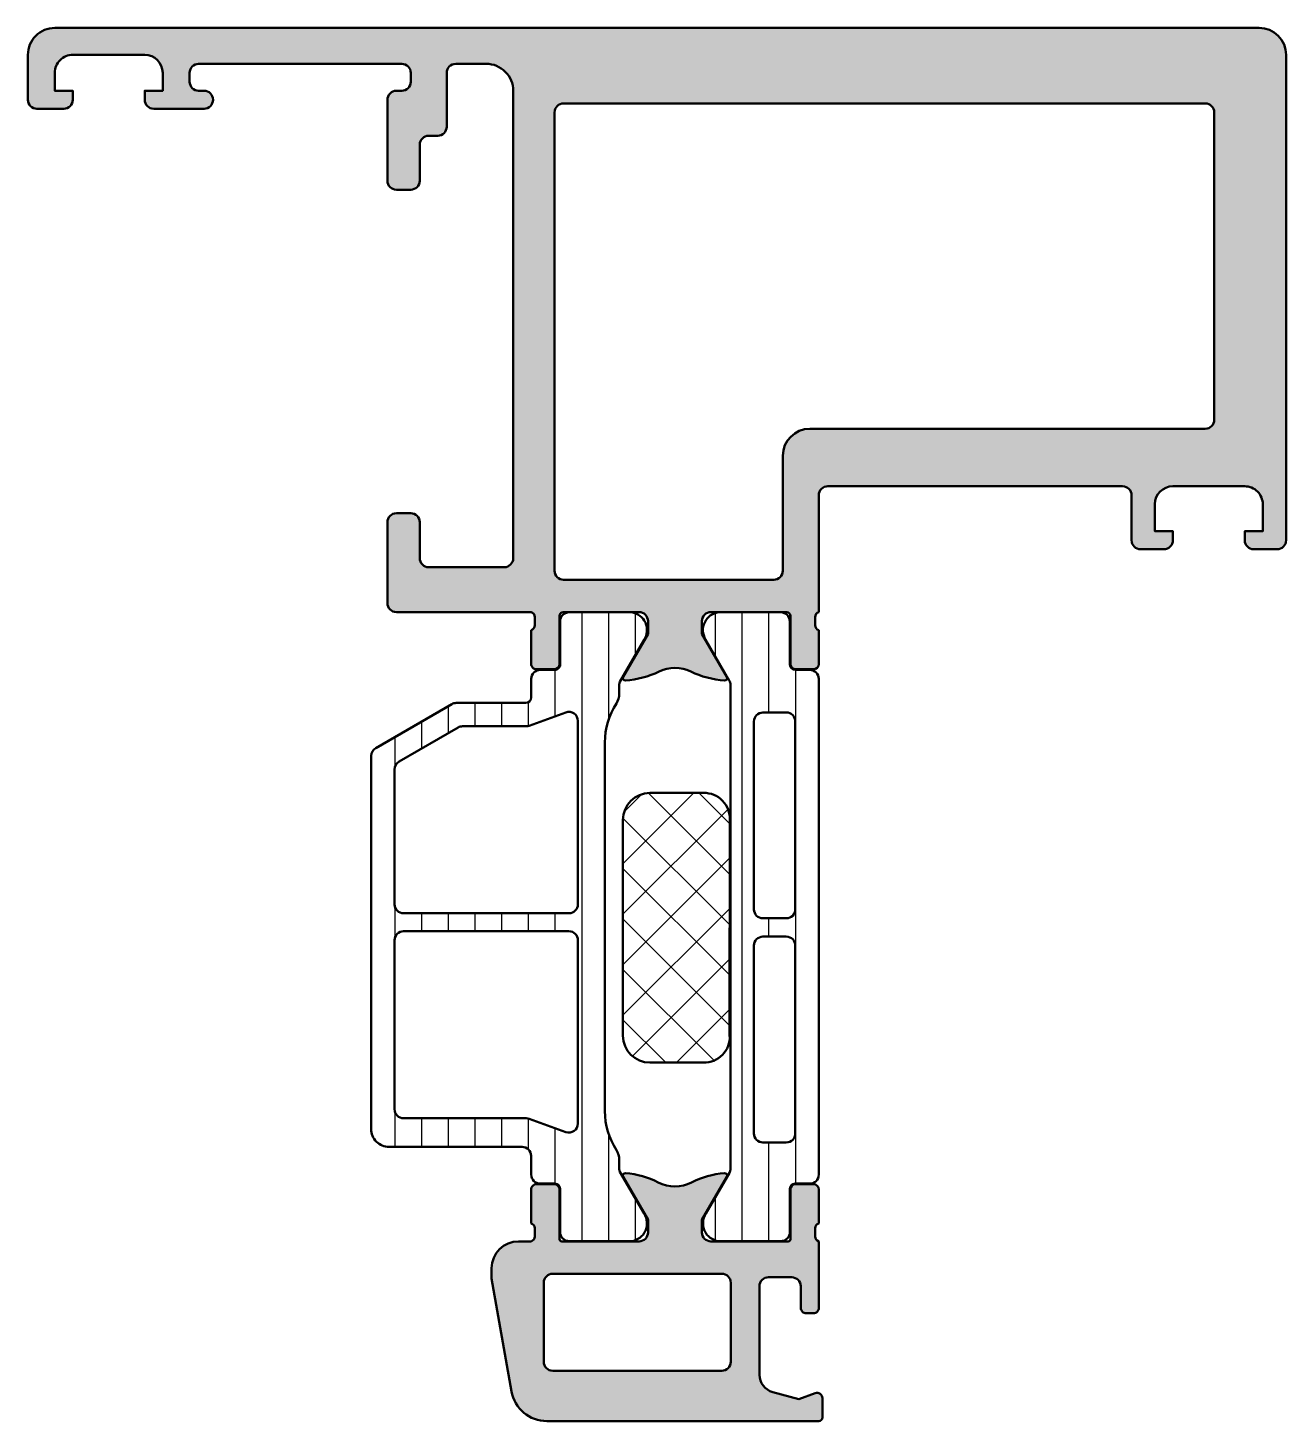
# Model space of a CAD drawing. Extents: x -44.2 to 25.8, y 0 to 77.5.
import ezdxf

# ---------------------------------------------------------------- set-up
doc = ezdxf.new("R2010")
doc.units = 0
for name, color, linetype, lineweight in [('0S-Alu contour', 7, 'Continuous', 50), ('0S-Alu hatch', 252, 'Continuous', 25), ('0S-Plastic contour', 254, 'Continuous', 50), ('0S-Plastic hatch', 253, 'Continuous', 25), ('0S-PT contour', 91, 'Continuous', 50), ('0S-PT hatch', 103, 'Continuous', 25)]:
    doc.layers.add(name, color=color, linetype=linetype, lineweight=lineweight)
pattern_1 = [(90, (0, 0), (-1.4859, 0), [])]

# ---------------------------------------------------------------- blocks, each defined once
blk = doc.blocks.new('182580__02D1C818_DFBD_4E4F_ABF0_FB8EA91AD673_')
at = {"layer": '0S-Alu hatch'}
h = blk.add_hatch(color=256, dxfattribs=at)
edge = h.paths.add_edge_path()
edge.add_line((-44.19974392011147, 76.00024807988854), (-44.19974392011147, 73.50025607988853))
edge.add_arc((-43.69999973796078, 73.50000026203922), 0.4997442476269603, 179.9706704303198, 270.0293295696732)
edge.add_line((-43.69974392011147, 73.00025607988853), (-42.19974392011147, 73.00025607988853))
edge.add_arc((-42.19972786357431, 73.50024002335137), 0.4999839437206577, 269.9981599972864, 360.0018400026433)
edge.add_line((-41.69974392011147, 73.50025607988792), (-41.69974392011147, 74.00024807988854))
edge.add_line((-41.69974392011147, 74.00024807988854), (-42.69974392011147, 74.00024807988854))
edge.add_line((-42.69974392011147, 74.00024807988854), (-42.69974392011147, 75.00024807988852))
edge.add_ellipse((-41.69975971198338, 75.00026387176044), major_axis=(-0.9999842082527838, 0), ratio=1, start_angle=-90.00090482189933, end_angle=0.0009048220438216958, ccw=False)
edge.add_line((-41.69974392011147, 76.00024807988852), (-37.69974392011148, 76.00024807988854))
edge.add_ellipse((-37.69977835904475, 75.00021364095525), major_axis=(-1.000034439526283, 0), ratio=1, start_angle=180.0019731375792, end_angle=269.99802686242623, ccw=False)
edge.add_line((-36.69974392011147, 75.00024807988862), (-36.69974392011147, 74.00024807988854))
edge.add_line((-36.69974392011147, 74.00024807988854), (-37.69974392011147, 74.00024807988854))
edge.add_line((-37.69974392011147, 74.00024807988854), (-37.69974392011147, 73.50025607988853))
edge.add_arc((-37.19976797525229, 73.50023202474772), 0.4999759454378651, 179.9972433513099, 270.0027566487093)
edge.add_line((-37.19974392011148, 73.00025607988853), (-34.39975592011148, 73.00025607988853))
edge.add_arc((-34.39975592011147, 73.50025207988853), 0.4999959999999959, 269.9999999999992, 449.9999999999992)
edge.add_line((-34.39975592011146, 74.00024807988852), (-34.69974392011148, 74.00024807988854))
edge.add_ellipse((-34.69974125054613, 74.50025074945385), major_axis=(-0.5000026695724598, 0), ratio=1, start_angle=0.0003059072284941067, end_angle=89.99969409197911, ccw=False)
edge.add_line((-35.19974392011147, 74.50024807989544), (-35.19974392011147, 75.00024807988854))
edge.add_ellipse((-34.69973092491896, 75.00023508469602), major_axis=(-0.5000129953613838, 0), ratio=1, start_angle=270.0014891006673, end_angle=359.9985108995605, ccw=False)
edge.add_line((-34.69974392011148, 75.50024807988854), (-23.39975592011147, 75.50024807988854))
edge.add_ellipse((-23.39978315040221, 75.0002208495978), major_axis=(-0.500027231032189, 0), ratio=1, start_angle=180.0031201918046, end_angle=269.9968798084615, ccw=False)
edge.add_line((-22.89975592011147, 75.00024807988882), (-22.89975592011147, 74.50024807988854))
edge.add_ellipse((-23.39976880710634, 74.5002609668834), major_axis=(-0.5000128871609372, 0), ratio=1, start_angle=90.0014767027721, end_angle=179.9985232970983, ccw=False)
edge.add_line((-23.39975592011148, 74.00024807988854), (-23.69974392011148, 74.00024807988854))
edge.add_arc((-23.6997802687879, 73.50028442856497), 0.4999636526448909, 89.99583444568258, 180.0041655541838)
edge.add_line((-24.19974392011147, 73.50024807988893), (-24.19974392011147, 69.00025607988853))
edge.add_arc((-23.69979460995553, 69.00020539004447), 0.4999493127256653, 179.9941907828811, 270.0058092171742)
edge.add_line((-23.69974392011147, 68.50025607988853), (-22.89975592011147, 68.50025607988853))
edge.add_arc((-22.89976759210681, 69.00026775188385), 0.5000116721315706, 270.0013374809212, 359.9986625192329)
edge.add_line((-22.39975592011147, 69.00025607988987), (-22.39975592011148, 71.00024807988854))
edge.add_ellipse((-21.89971032854496, 71.00021048898748), major_axis=(-0.500045592979462, 0), ratio=1, start_angle=270.00522393234337, end_angle=359.99569279284714, ccw=False)
edge.add_line((-21.89975592011148, 71.50025607988853), (-21.39975592011148, 71.50024807988854))
edge.add_arc((-21.39977143754687, 72.00026359732392), 0.5000155176761698, 270.0017781119298, 359.9982218887301)
edge.add_line((-20.89975592011148, 72.00024807989071), (-20.89975592011147, 75.00024807988854))
edge.add_ellipse((-20.39971821017572, 75.00021036995278), major_axis=(-0.5000377113576856, 0), ratio=1, start_angle=270.00432091443776, end_angle=359.9956790855678, ccw=False)
edge.add_line((-20.39975592011147, 75.50024807988854), (-18.69974392011148, 75.50024807988854))
edge.add_ellipse((-18.69974282165176, 74.00024917834824), major_axis=(-1.499998901540696, 0), ratio=1, start_angle=179.9999580433011, end_angle=270.0000419581013, ccw=False)
edge.add_line((-17.19974392011146, 74.00024807992521), (-17.19974392011147, 48.00025607988853))
edge.add_ellipse((-17.69977783403138, 48.00028999380844), major_axis=(-0.5000339150699901, 0), ratio=1, start_angle=90.00388598537211, end_angle=179.9961140146634, ccw=False)
edge.add_line((-17.69974392011147, 47.50025607988852), (-21.89975592011147, 47.50025607988853))
edge.add_ellipse((-21.8998163177247, 48.00019568227532), major_axis=(-0.4999396060350941, 0), ratio=1, start_angle=-0.006921892690513687, end_angle=90.00692189275878, ccw=False)
edge.add_line((-22.39975592011148, 48.00025607988841), (-22.39975592011147, 50.00025607988852))
edge.add_arc((-22.8998060443941, 50.00020595560591), 0.500050126794815, 0.0057432438125327, 89.99425675607993)
edge.add_line((-22.89975592011147, 50.50025607988853), (-23.69974392011146, 50.50025607988853))
edge.add_arc((-23.69978843270792, 50.00030059248498), 0.4999554893850945, 89.9948987780515, 180.0051012219481)
edge.add_line((-24.19974392011147, 50.00025607988852), (-24.19974392011147, 45.50025207988853))
edge.add_arc((-23.69978793219458, 45.50020806780543), 0.4999559898541254, 179.9949561428064, 270.0050438571869)
edge.add_line((-23.69974392011148, 45.00025207988854), (-16.19974392011147, 45.00025607988852))
edge.add_ellipse((-16.27861094242883, 44.73271283447674), major_axis=(-0.27892542977412, 0), ratio=1, start_angle=178.8375208357167, end_angle=253.5754143680447, ccw=False)
edge.add_line((-15.99974292011148, 44.72705407988852), (-15.99974292011147, 44.27346007988854))
edge.add_ellipse((-16.27861101575465, 44.26779942041147), major_axis=(-0.2789255417371613, 0), ratio=1, start_angle=106.42459455535479, end_angle=181.1628700728881, ccw=False)
edge.add_line((-16.19974392011148, 44.00025607988851), (-16.19974392011148, 42.12024507988003))
edge.add_arc((-15.89974392011147, 42.12024507988002), 0.3000000000000043, 180, 270.0000000000007)
edge.add_line((-15.89974392011147, 41.82024507988002), (-14.91976960106869, 41.82024507988002))
edge.add_arc((-14.91976960106869, 42.12024507988003), 0.3000000000000043, 270.0000000000007, 360)
edge.add_line((-14.61976960106868, 42.12024507988002), (-14.61976960106869, 44.80024807988852))
edge.add_ellipse((-14.41976960106868, 44.80024807988852), major_axis=(-0.2000000000000099, 0), ratio=1, start_angle=270.00000000000205, end_angle=360, ccw=False)
edge.add_line((-14.41976960106869, 45.00024807988853), (-10.19980492011147, 45.00024807988853))
edge.add_ellipse((-10.19974401920795, 44.50030898170247), major_axis=(-0.4999391018954333, 0), ratio=1, start_angle=179.9939371601842, end_angle=270.00697957958323, ccw=False)
edge.add_line((-9.699804920111465, 44.50025607988819), (-9.699804920111475, 43.80025107988852))
edge.add_line((-9.699804920111475, 43.80025107988852), (-11.08804992011148, 41.39573307988853))
edge.add_arc((-10.96413749699682, 41.33786542924981), 0.1367587422894476, 154.9672169559898, 273.5929098255714)
edge.add_arc((-11.2689023163917, 46.19154794210117), 5.000000000000175, 273.5929098255677, 296.0048254924256)
edge.add_ellipse((-8.199774420111453, 39.9002480798886), major_axis=(-1.999999999999929, 0), ratio=1, start_angle=243.99517450757378, end_angle=296.0048254924253, ccw=False)
edge.add_arc((-5.130646523831217, 46.19154794210094), 4.99999999999996, 243.9951745075738, 266.4070901744318)
edge.add_arc((-5.435411343226121, 41.33786542924979), 0.1367587422894448, 266.4070901744262, 385.0327830440135)
edge.add_line((-5.311498920111464, 41.39573307988852), (-6.699743920111487, 43.80025107988856))
edge.add_line((-6.699743920111487, 43.80025107988856), (-6.699743920111465, 44.50025607988852))
edge.add_ellipse((-6.199804821014986, 44.50030898170248), major_axis=(-0.4999391018954226, 0), ratio=1, start_angle=-90.00697957958317, end_angle=0.0060628398159110475, ccw=False)
edge.add_line((-6.199743920111473, 45.00024807988853), (-1.979718602793688, 45.00025575272636))
edge.add_ellipse((-1.979718239154259, 44.80025575272668), major_axis=(-0.2000000000000066, 0), ratio=1, start_angle=180, end_angle=270.0001041750229, ccw=False)
edge.add_line((-1.779718239154252, 44.80025575272668), (-1.779718239154263, 42.12024507988002))
edge.add_arc((-1.479718239154259, 42.12024507988002), 0.3000000000000043, 180, 269.9999999999986)
edge.add_line((-1.479718239154266, 41.82024507988002), (-0.4997439201114702, 41.82024507988001))
edge.add_arc((-0.4997439201114702, 42.12024507988002), 0.3000000000000114, 270, 360)
edge.add_line((-0.1997439201114588, 42.12024507988002), (-0.1997439201114659, 44.00025607988853))
edge.add_ellipse((-0.1208768244683114, 44.26779942041147), major_axis=(-0.278925541737147, 0), ratio=1, start_angle=-1.1628700728853119, end_angle=73.57540544464803, ccw=False)
edge.add_line((-0.3997449201114772, 44.27346007988852), (-0.3997449201114733, 44.72705407988854))
edge.add_ellipse((-0.1208768977941332, 44.73271283447674), major_axis=(-0.2789254297741135, 0), ratio=1, start_angle=-73.57541436804797, end_angle=1.1624791642789205, ccw=False)
edge.add_line((-0.1997439201114701, 45.00025607988852), (-0.1997439201114801, 51.50025607988853))
edge.add_ellipse((0.3002088951457935, 51.50030326463125), major_axis=(-0.4999528174838838, 0), ratio=1, start_angle=-90.00540748351659, end_angle=0.005407483484475506, ccw=False)
edge.add_line((0.3002560798885198, 52.00025607988853), (16.70021907988853, 52.00025607988854))
edge.add_ellipse((16.70019005320444, 51.50022705320445), major_axis=(-0.5000290275265816, 0), ratio=1, start_angle=180.0033260199702, end_angle=269.9966739801073, ccw=False)
edge.add_line((17.20021907988852, 51.50025607988922), (17.20021907988853, 49.00025607988852))
edge.add_arc((17.70023305381886, 49.00027005381887), 0.5000139741256017, 180.0016012496853, 269.998398750289)
edge.add_line((17.70021907988853, 48.50025607988854), (19.00020707988854, 48.50025607988853))
edge.add_arc((19.00026747750175, 49.00019568227531), 0.4999396060350941, 269.9930781072428, 360.0069218926905)
edge.add_line((19.50020707988853, 49.0002560798884), (19.50020707988853, 49.50025607988853))
edge.add_line((19.50020707988853, 49.50025607988853), (18.50020707988852, 49.50025607988853))
edge.add_line((18.50020707988852, 49.50025607988853), (18.50020707988852, 51.00025607988853))
edge.add_ellipse((19.50030283544146, 51.00016032433559), major_axis=(-1.000095760137057, 0), ratio=1, start_angle=270.0054858637294, end_angle=359.99451413631346, ccw=False)
edge.add_line((19.50020707988852, 52.00025607988853), (23.50020707988853, 52.00025607988853))
edge.add_ellipse((23.50022664427481, 51.00027564427481), major_axis=(-0.9999804358051081, 0), ratio=1, start_angle=179.9988790212127, end_angle=270.0011209786936, ccw=False)
edge.add_line((24.50020707988853, 51.0002560798869), (24.50020707988853, 49.50025607988853))
edge.add_line((24.50020707988853, 49.50025607988853), (23.50020707988853, 49.50025607988853))
edge.add_line((23.50020707988853, 49.50025607988853), (23.50020707988853, 49.00025607988853))
edge.add_arc((24.00024132948824, 49.00029032948824), 0.5000342507726622, 180.0039244462326, 269.9960755538011)
edge.add_line((24.00020707988853, 48.50025607988853), (25.30025607988854, 48.50025607988854))
edge.add_arc((25.30019157289351, 49.00032058688357), 0.5000645111556467, 270.0073910035448, 359.9926089964352)
edge.add_line((25.80025607988854, 49.00025607988837), (25.80025607988853, 76.00025607988854))
edge.add_arc((24.30013191318187, 76.00013191318187), 1.500124171845353, 0.0047424261876976, 89.99525757374795)
edge.add_line((24.3002560798885, 77.50025607988852), (-42.69974392011147, 77.50025607988852))
edge.add_arc((-42.69974543803717, 76.0002575977848), 1.499998482104502, 89.99994201945066, 180.0003635572299)
edge = h.paths.add_edge_path()
edge.add_ellipse((-14.39980260183055, 72.80029076157837), major_axis=(-0.4999533183010059, 0), ratio=1, start_angle=270.00001123446634, end_angle=359.9999755367404, ccw=False)
edge.add_line((-14.39980269986062, 73.30024407987936), (21.30020056013416, 73.30025107987998))
edge.add_ellipse((21.30020065629663, 72.80020765628811), major_axis=(-0.5000434235918996, 0), ratio=1, start_angle=180, end_angle=270.00001101845044, ccw=False)
edge.add_line((21.80024407988852, 72.80020765628811), (21.80024407988852, 55.70029852379693))
edge.add_ellipse((21.30019663598013, 55.70029852379693), major_axis=(-0.5000474439083967, 0), ratio=1, start_angle=90, end_angle=180, ccw=False)
edge.add_line((21.30019663598013, 55.20025107988853), (-0.6996974385995501, 55.20025107988853))
edge.add_arc((-0.6996974354968657, 53.70015459527393), 1.500096484614601, 90.00000011850621, 180)
edge.add_line((-2.199793920111467, 53.70015459527393), (-2.199793920111484, 47.30020301925253))
edge.add_ellipse((-2.699745859491876, 47.30020301925253), major_axis=(-0.4999519393803924, 0), ratio=1, start_angle=89.99998041161939, end_angle=180, ccw=False)
edge.add_line((-2.699746030416314, 46.80025107987216), (-14.39974492011133, 46.80025507988853))
edge.add_ellipse((-14.39999777656703, 47.30000222343297), major_axis=(-0.4997472075131725, 0), ratio=1, start_angle=-0.02898987355507643, end_angle=90.0289898735495, ccw=False)
edge.add_line((-14.89974492011147, 47.30025507988872), (-14.89975592013152, 72.80029097504065))
at = {"layer": '0S-Alu contour', "color": 7}
for points in [[(24.3002560798885, 77.50025607988852), (-42.69974392011147, 77.50025607988852)], [(-44.19974392011147, 76.00024807988854), (-44.19974392011147, 73.50025607988853)], [(-41.69974392011147, 76.00024807988852), (-37.69974392011148, 76.00024807988854)], [(25.80025607988854, 49.00025607988837), (25.80025607988853, 76.00025607988854)], [(-34.69974392011148, 75.50024807988854), (-23.39975592011147, 75.50024807988854)], [(-20.39975592011147, 75.50024807988854), (-18.69974392011148, 75.50024807988854)], [(-41.69974392011147, 73.50025607988792), (-41.69974392011147, 74.00024807988854), (-42.69974392011147, 74.00024807988854), (-42.69974392011147, 75.00024807988852)], [(-36.69974392011147, 75.00024807988862), (-36.69974392011147, 74.00024807988854), (-37.69974392011147, 74.00024807988854), (-37.69974392011147, 73.50025607988853)], [(-35.19974392011147, 74.50024807989544), (-35.19974392011147, 75.00024807988854)], [(-22.89975592011147, 75.00024807988882), (-22.89975592011147, 74.50024807988854)], [(-20.89975592011148, 72.00024807989071), (-20.89975592011147, 75.00024807988854)], [(-34.39975592011146, 74.00024807988852), (-34.69974392011148, 74.00024807988854)], [(-23.39975592011148, 74.00024807988854), (-23.69974392011148, 74.00024807988854)], [(-17.19974392011146, 74.00024807992521), (-17.19974392011147, 48.00025607988853)], [(-43.69974392011147, 73.00025607988853), (-42.19974392011147, 73.00025607988853)], [(-37.19974392011148, 73.00025607988853), (-34.39975592011148, 73.00025607988853)], [(-24.19974392011147, 73.50024807988893), (-24.19974392011147, 69.00025607988853)], [(-14.39980269986062, 73.30024407987936), (21.30020056013416, 73.30025107987998)], [(-14.89974492011147, 47.30025507988872), (-14.89975592013152, 72.80029097504065)], [(21.80024407988852, 72.80020765628811), (21.80024407988852, 55.70029852379693)], [(-21.89975592011148, 71.50025607988853), (-21.39975592011148, 71.50024807988854)], [(-22.39975592011147, 69.00025607988987), (-22.39975592011148, 71.00024807988854)], [(-23.69974392011147, 68.50025607988853), (-22.89975592011147, 68.50025607988853)], [(21.30019663598013, 55.20025107988853), (-0.6996974385995501, 55.20025107988853)], [(-2.199793920111467, 53.70015459527393), (-2.199793920111484, 47.30020301925253)], [(0.3002560798885198, 52.00025607988853), (16.70021907988853, 52.00025607988854)], [(19.50020707988852, 52.00025607988853), (23.50020707988853, 52.00025607988853)], [(-0.1997439201114701, 45.00025607988852), (-0.1997439201114801, 51.50025607988853)], [(17.20021907988852, 51.50025607988922), (17.20021907988853, 49.00025607988852)], [(-22.89975592011147, 50.50025607988853), (-23.69974392011146, 50.50025607988853)], [(19.50020707988853, 49.0002560798884), (19.50020707988853, 49.50025607988853), (18.50020707988852, 49.50025607988853), (18.50020707988852, 51.00025607988853)], [(24.50020707988853, 51.0002560798869), (24.50020707988853, 49.50025607988853), (23.50020707988853, 49.50025607988853), (23.50020707988853, 49.00025607988853)], [(-24.19974392011147, 50.00025607988852), (-24.19974392011147, 45.50025207988853)], [(-22.39975592011148, 48.00025607988841), (-22.39975592011147, 50.00025607988852)], [(17.70021907988853, 48.50025607988854), (19.00020707988854, 48.50025607988853)], [(24.00020707988853, 48.50025607988853), (25.30025607988854, 48.50025607988854)], [(-17.69974392011147, 47.50025607988852), (-21.89975592011147, 47.50025607988853)], [(-2.699746030416314, 46.80025107987216), (-14.39974492011133, 46.80025507988853)], [(-23.69974392011148, 45.00025207988854), (-16.19974392011147, 45.00025607988852)], [(-14.41976960106869, 45.00024807988853), (-10.19980492011147, 45.00024807988853)], [(-6.199743920111473, 45.00024807988853), (-1.979718602793688, 45.00025575272636)], [(-15.99974292011148, 44.72705407988852), (-15.99974292011147, 44.27346007988854)], [(-14.61976960106868, 42.12024507988002), (-14.61976960106869, 44.80024807988852)], [(-9.699804920111465, 44.50025607988819), (-9.699804920111475, 43.80025107988852), (-11.08804992011148, 41.39573307988853)], [(-5.311498920111464, 41.39573307988852), (-6.699743920111487, 43.80025107988856), (-6.699743920111465, 44.50025607988852)], [(-1.779718239154252, 44.80025575272668), (-1.779718239154263, 42.12024507988002)], [(-0.3997449201114772, 44.27346007988852), (-0.3997449201114733, 44.72705407988854)], [(-16.19974392011148, 44.00025607988851), (-16.19974392011148, 42.12024507988003)], [(-0.1997439201114588, 42.12024507988002), (-0.1997439201114659, 44.00025607988853)], [(-15.89974392011147, 41.82024507988002), (-14.91976960106869, 41.82024507988002)], [(-1.479718239154266, 41.82024507988002), (-0.4997439201114702, 41.82024507988001)]]:
    blk.add_lwpolyline(points, dxfattribs=at)
for centre, radius, start, end in [((-42.69974543803717, 76.0002575977848), 1.499998482104502, 89.99994201945066, 180.0003635572299), ((24.30013191318187, 76.00013191318187), 1.500124171845353, 0.0047424261876976, 89.99525757374795), ((-34.39975592011147, 73.50025207988853), 0.4999959999999959, 269.9999999999992, 89.9999999999992), ((-23.6997802687879, 73.50028442856497), 0.4999636526448909, 89.99583444568258, 180.0041655541838), ((-43.69999973796078, 73.50000026203922), 0.4997442476269603, 179.9706704303198, 270.0293295696732), ((-42.19972786357431, 73.50024002335137), 0.4999839437206577, 269.9981599972864, 0.0018400026433401), ((-37.19976797525229, 73.50023202474772), 0.4999759454378651, 179.9972433513099, 270.0027566487093), ((-21.39977143754687, 72.00026359732392), 0.5000155176761698, 270.0017781119298, 359.9982218887301), ((-23.69979460995553, 69.00020539004447), 0.4999493127256653, 179.9941907828811, 270.0058092171742), ((-22.89976759210681, 69.00026775188385), 0.5000116721315706, 270.0013374809212, 359.9986625192329), ((-0.6996974354968657, 53.70015459527393), 1.500096484614601, 90.00000011850621, 180), ((-23.69978843270792, 50.00030059248498), 0.4999554893850945, 89.9948987780515, 180.0051012219481), ((-22.8998060443941, 50.00020595560591), 0.500050126794815, 0.0057432438125327, 89.99425675607993), ((17.70023305381886, 49.00027005381887), 0.5000139741256017, 180.0016012496853, 269.998398750289), ((19.00026747750175, 49.00019568227531), 0.4999396060350941, 269.9930781072428, 0.0069218926904815), ((24.00024132948824, 49.00029032948824), 0.5000342507726622, 180.0039244462326, 269.9960755538011), ((25.30019157289351, 49.00032058688357), 0.5000645111556467, 270.0073910035448, 359.9926089964352), ((-23.69978793219458, 45.50020806780543), 0.4999559898541254, 179.9949561428064, 270.0050438571869), ((-15.89974392011147, 42.12024507988002), 0.3000000000000043, 180, 270.0000000000007), ((-14.91976960106869, 42.12024507988003), 0.3000000000000043, 270.0000000000007, 0), ((-1.479718239154259, 42.12024507988002), 0.3000000000000043, 180, 269.9999999999986), ((-0.4997439201114702, 42.12024507988002), 0.3000000000000114, 270, 0), ((-10.96413749699682, 41.33786542924981), 0.1367587422894476, 154.9672169559898, 273.5929098255714), ((-11.2689023163917, 46.19154794210117), 5.000000000000175, 273.5929098255677, 296.0048254924256), ((-5.130646523831217, 46.19154794210094), 4.99999999999996, 243.9951745075738, 266.4070901744318), ((-5.435411343226121, 41.33786542924979), 0.1367587422894448, 266.4070901744262, 25.03278304401353)]:
    blk.add_arc(centre, radius, start, end, dxfattribs=at)
at = {"layer": '0S-Alu contour', "color": 7, "extrusion": (0, 0, -1)}
for centre, radius, start, end in [((41.69975971198338, 75.00026387176044), 0.9999842082527838, 359.9990951779562, 90.00090482189937), ((37.69977835904475, 75.00021364095525), 1.000034439526283, 90.00197313757376, 179.9980268624208), ((34.69973092491896, 75.00023508469602), 0.5000129953613838, 0.0014891004395415, 89.99851089933271), ((23.39978315040221, 75.0002208495978), 0.500027231032189, 90.00312019153856, 179.9968798081954), ((20.39971821017572, 75.00021036995278), 0.5000377113576856, 0.0043209144321985, 89.99567908556223), ((18.69974282165176, 74.00024917834824), 1.499998901540696, 89.99995804189868, 180.000041956699), ((34.69974125054613, 74.50025074945385), 0.5000026695724598, 270.000305908021, 359.9996940927715), ((23.39976880710634, 74.5002609668834), 0.5000128871609372, 180.0014767029018, 269.9985232972279), ((14.39980260183055, 72.80029076157837), 0.499953318301006, 2.44632595834e-05, 89.99998876553364), ((-21.30020065629663, 72.80020765628811), 0.5000434235918996, 89.99998898154958, 180), ((21.89971032854496, 71.00021048898748), 0.500045592979462, 0.0043072071528678, 89.99477606765664), ((-21.30019663598013, 55.70029852379693), 0.5000474439083967, 180, 270), ((-0.3002088951457935, 51.50030326463125), 0.4999528174838838, 359.9945925165155, 90.00540748351662), ((-16.70019005320444, 51.50022705320445), 0.5000290275265816, 90.00332601989274, 179.9966739800298), ((-19.50030283544146, 51.00016032433559), 1.000095760137057, 0.0054858636865462, 89.99451413627062), ((-23.50022664427481, 51.00027564427481), 0.9999804358051081, 89.9988790213064, 180.0011209787873), ((21.8998163177247, 48.00019568227532), 0.4999396060350941, 269.9930781072412, 0.0069218926904815), ((17.69977783403138, 48.00028999380844), 0.5000339150699901, 180.0038859853367, 269.9961140146279), ((14.39999777656703, 47.30000222343297), 0.4997472075131725, 269.9710101264505, 0.0289898735550888), ((2.699745859491876, 47.30020301925253), 0.4999519393803924, 180, 270.0000195883806), ((16.27861094242883, 44.73271283447674), 0.27892542977412, 106.4245856319553, 181.1624791642833), ((14.41976960106868, 44.80024807988852), 0.2000000000000099, 0, 89.99999999999797), ((10.19974401920795, 44.50030898170247), 0.4999391018954333, 89.99302042041676, 180.0060628398159), ((6.199804821014986, 44.50030898170248), 0.4999391018954227, 359.9939371601841, 90.00697957958327), ((1.979718239154259, 44.80025575272668), 0.2000000000000066, 89.99989582497707, 180), ((0.1208768977941332, 44.73271283447674), 0.2789254297741135, 358.8375208357211, 73.57541436804803), ((16.27861101575465, 44.26779942041147), 0.2789255417371613, 178.8371299271119, 253.5754054446452), ((0.1208768244683114, 44.26779942041147), 0.278925541737147, 286.4245945553521, 1.162870072885284), ((8.199774420111453, 39.9002480798886), 1.999999999999929, 63.99517450757466, 116.0048254924262)]:
    blk.add_arc(centre, radius, start, end, dxfattribs=at)
blk = doc.blocks.new('284154__D2A6BB7A_917B_4B44_8536_08DB9E871C86___0B1625C3_8112_4078_A60C_1157E547A68B_')
at = {"layer": '0S-Plastic hatch'}
h = blk.add_hatch(dxfattribs=at)
h.set_pattern_fill('ANSI31', color=256, scale=0.4680000000000001, angle=45, style=0)
h.set_pattern_definition(pattern_1)
edge = h.paths.add_edge_path()
edge.add_line((-25.09997318754042, 36.9999099351583), (-25.09997318754043, 16.24960361691895))
edge.add_arc((-24.09997318754045, 16.24960361691894), 0.9999999999999822, 180, 270.0000000000008)
edge.add_line((-24.09997318754044, 15.24960361691896), (-16.6999999871972, 15.24960361691895))
edge.add_ellipse((-16.69999998719718, 14.74960361691896), major_axis=(-0.4999999999999929, 0), ratio=1, start_angle=180, end_angle=270.00000000000244, ccw=False)
edge.add_line((-16.19999998719719, 14.74960361691896), (-16.1999999871972, 13.70999698719721))
edge.add_arc((-15.70000267890913, 13.70999430828807), 0.499997308295253, 179.999693017615, 270.0003069820259)
edge.add_line((-15.7, 13.20999699999999), (-14.88966866666667, 13.209997))
edge.add_ellipse((-14.88966866666667, 12.90999699999999), major_axis=(-0.3000000000000043, 0), ratio=1, start_angle=180, end_angle=269.99999999999864, ccw=False)
edge.add_line((-14.58966866666667, 12.90999699999999), (-14.59000061706369, 10.50999861706369))
edge.add_arc((-14.09000463962506, 10.50999597743862), 0.4999959774455939, 179.9996975182267, 270.0003024811847)
edge.add_line((-14.090002, 10.00999999999999), (-10.61346050190053, 10.01))
edge.add_arc((-10.75577115089189, 10.99981807472286), 0.9999960709244884, 278.1816080518997, 392.7270160998395)
edge.add_line((-9.91451850190052, 11.540453), (-11.25980437191546, 13.87055679695542))
edge.add_ellipse((-10.99999674191151, 14.02055678152697), major_axis=(-0.2999999999662291, 0), ratio=1, start_angle=0.001175152047494521, end_angle=29.999996601263888, ccw=False)
edge.add_line((-11.29999674181464, 14.02055062844524), (-11.30000732090329, 14.53634469890548))
edge.add_arc((-12.30000732062928, 14.53632418863674), 0.9999999999363218, 0.0011751517373934, 32.87100479188272)
edge.add_ellipse((-8.10333622233945, 17.24826085302405), major_axis=(-3.9966637649041, 0), ratio=1, start_angle=0, end_angle=32.871004793843895, ccw=False)
edge.add_line((-12.09999998724355, 17.24826085302405), (-12.09999998724354, 37.75184178569497))
edge.add_ellipse((-8.103336222737838, 37.75184178565783), major_axis=(-3.996663764505708, 0), ratio=1, start_angle=327.1289952051695, end_angle=360, ccw=False)
edge.add_arc((-12.30000732061103, 40.46377844992218), 0.9999999999180602, 327.1289952050212, 359.9988248464017)
edge.add_line((-11.3000073209033, 40.46375793962268), (-11.29999674181414, 40.97955201021895))
edge.add_ellipse((-10.9999967418267, 40.97954585711558), major_axis=(-0.3000000000505394, 0), ratio=1, start_angle=330.0000034030795, end_angle=359.9988248439206, ccw=False)
edge.add_line((-11.25980437191504, 41.12954584170959), (-9.914518501900535, 43.45964963866525))
edge.add_arc((-10.75577115089188, 44.0002845639424), 0.999996070924476, 327.2729839001598, 441.8183919481004)
edge.add_line((-10.61346050190053, 44.99010263866526), (-14.090002, 44.99010263866525))
edge.add_arc((-14.09000463962508, 44.49010666122664), 0.4999959774455691, 89.99969751881291, 180.0003024817733)
edge.add_line((-14.59000061706368, 44.49010402159645), (-14.58966866666667, 42.09010563866526))
edge.add_ellipse((-14.88966866666664, 42.09010563866524), major_axis=(-0.2999999999999687, 0), ratio=1, start_angle=89.9999999999946, end_angle=180, ccw=False)
edge.add_line((-14.88966866666667, 41.79010563866527), (-15.7, 41.79010563866525))
edge.add_arc((-15.70000267890913, 41.29010833037719), 0.4999973082952353, 89.9996930179741, 180.0003069823849)
edge.add_line((-16.19999998719719, 41.29010565146493), (-16.1999999871972, 40.2500513193326))
edge.add_ellipse((-16.49999998719715, 40.2500513193326), major_axis=(-0.2999999999999474, 0), ratio=1, start_angle=90.00000000000142, end_angle=180, ccw=False)
edge.add_line((-16.49999998719714, 39.95005131933265), (-20.36554784152778, 39.95005131933265))
edge.add_arc((-20.36554784151767, 39.45005131928153), 0.5000000000511166, 90.00000000115905, 119.9999999980723)
edge.add_line((-20.61554784152866, 39.88306402122642), (-24.85001551970006, 37.43809043589822))
edge.add_arc((-24.5999999871745, 37.00508670208532), 0.4999999999999483, 120.0020552685247, 180.5932243917178)
edge = h.paths.add_edge_path()
edge.add_line((-23.54964198949109, 36.68778184963786), (-20.26720443281416, 38.58305505314563))
edge.add_ellipse((-20.01718890028642, 38.15005131932556), major_axis=(-0.5000000000072494, 0), ratio=1, start_angle=270.00000000024795, end_angle=300.00205526833076, ccw=False)
edge.add_line((-20.01718890028858, 38.65005131933281), (-16.47430890350074, 38.65005131933592))
edge.add_arc((-16.47430890359737, 39.15005131994464), 0.500000000608722, 270.0000000110734, 289.9999999866775)
edge.add_line((-16.30329883183559, 38.68020500893991), (-14.27101005892251, 39.41989762972558))
edge.add_ellipse((-14.09999998725968, 38.95005131933263), major_axis=(-0.4999999999999981, 0), ratio=1, start_angle=180, end_angle=289.9999999999999, ccw=False)
edge.add_line((-13.59999998725968, 38.95005131933263), (-13.59999998725968, 28.75005131934699))
edge.add_ellipse((-14.09999998725967, 28.75005131934699), major_axis=(-0.4999999999999894, 0), ratio=1, start_angle=89.9999999999988, end_angle=180, ccw=False)
edge.add_line((-14.09999998725968, 28.250051319347), (-23.29999998717447, 28.25005131932904))
edge.add_ellipse((-23.29999998717449, 28.75005131932903), major_axis=(-0.4999999999999858, 0), ratio=1, start_angle=0.5932243917087021, end_angle=90.00000000000239, ccw=False)
edge.add_line((-23.79997318754044, 28.74487455240209), (-23.79962645591935, 36.25481046057932))
edge.add_ellipse((-23.29962645696552, 36.25477811582489), major_axis=(-0.5000000000000157, 0), ratio=1, start_angle=300.0020552685221, end_angle=359.9962935641612, ccw=False)
edge = h.paths.add_edge_path()
edge.add_line((-23.79997318754043, 17.34442673887743), (-23.79997318754043, 26.7448745524021))
edge.add_ellipse((-23.29999998717448, 26.75005131932907), major_axis=(-0.4999999999999833, 0), ratio=1, start_angle=-90.0000000000012, end_angle=0.5932243917122832, ccw=False)
edge.add_line((-23.29999998717447, 27.25005131932905), (-14.09999998725978, 27.25005131934701))
edge.add_ellipse((-14.09999998725978, 26.75005131934702), major_axis=(-0.4999999999999929, 0), ratio=1, start_angle=180, end_angle=270.0000000000008, ccw=False)
edge.add_line((-13.59999998725978, 26.75005131934702), (-13.59999998726, 16.54960350580466))
edge.add_ellipse((-14.09999998725999, 16.54960350580466), major_axis=(-0.4999999999999965, 0), ratio=1, start_angle=69.99999999999937, end_angle=180, ccw=False)
edge.add_line((-14.27101005892283, 16.07975719541171), (-16.30329883190369, 16.81944981621627))
edge.add_arc((-16.4743089036444, 16.34960350540748), 0.5000000004173927, 70.0000000079111, 89.99999999141484)
edge.add_line((-16.47430890356949, 16.84960350582487), (-23.29999998717445, 16.84960350580438))
edge.add_ellipse((-23.29999998717446, 17.34960350580439), major_axis=(-0.5000000000000071, 0), ratio=1, start_angle=0.5932243917105211, end_angle=90.0000000000004, ccw=False)
at = {"layer": '0S-Alu contour', "color": 7}
for points in [[(-16.30329883183559, 38.68020500893991), (-14.27101005892251, 39.41989762972558)], [(-13.59999998725968, 38.95005131933263), (-13.59999998725968, 28.75005131934699)], [(-23.54964198949109, 36.68778184963786), (-20.26720443281416, 38.58305505314563)], [(-20.01718890028858, 38.65005131933281), (-16.47430890350074, 38.65005131933592)], [(-23.79997318754044, 28.74487455240209), (-23.79962645591935, 36.25481046057932)], [(-14.09999998725968, 28.250051319347), (-23.29999998717447, 28.25005131932904)], [(-23.29999998717447, 27.25005131932905), (-14.09999998725978, 27.25005131934701)], [(-23.79997318754043, 17.34442673887743), (-23.79997318754043, 26.7448745524021)], [(-13.59999998725978, 26.75005131934702), (-13.59999998726, 16.54960350580466)], [(-16.47430890356949, 16.84960350582487), (-23.29999998717445, 16.84960350580438)], [(-14.27101005892283, 16.07975719541171), (-16.30329883190369, 16.81944981621627)]]:
    blk.add_lwpolyline(points, dxfattribs=at)
at = {"layer": '0S-Alu contour', "color": 7, "extrusion": (0, 0, -1)}
for centre, radius, start, end in [((14.09999998725968, 38.95005131933263), 0.4999999999999981, 70.0000000000001, 180), ((20.01718890028642, 38.15005131932556), 0.5000000000072494, 59.99794473166925, 89.99999999975206), ((23.29962645696552, 36.25477811582489), 0.5000000000000157, 0.0037064358388374, 59.99794473147793), ((23.29999998717449, 28.75005131932903), 0.4999999999999858, 269.9999999999976, 359.4067756082913), ((14.09999998725967, 28.75005131934699), 0.4999999999999894, 180, 270.0000000000012), ((23.29999998717448, 26.75005131932907), 0.4999999999999833, 359.4067756082877, 90.00000000000122), ((14.09999998725978, 26.75005131934702), 0.4999999999999929, 89.9999999999992, 180), ((23.29999998717446, 17.34960350580439), 0.5000000000000071, 269.9999999999996, 359.4067756082895), ((14.09999998725999, 16.54960350580466), 0.4999999999999965, 180, 290.0000000000006)]:
    blk.add_arc(centre, radius, start, end, dxfattribs=at)
at = {"layer": '0S-Alu contour', "color": 7}
for centre, radius, start, end in [((-16.47430890359737, 39.15005131994464), 0.500000000608722, 270.0000000110734, 289.9999999866775), ((-16.4743089036444, 16.34960350540748), 0.5000000004173927, 70.0000000079111, 89.99999999141484)]:
    blk.add_arc(centre, radius, start, end, dxfattribs=at)
at = {"layer": '0S-Plastic contour', "color": 7}
for points in [[(-10.61346050190053, 44.99010263866526), (-14.090002, 44.99010263866525)], [(-14.59000061706368, 44.49010402159645), (-14.58966866666667, 42.09010563866526)], [(-11.25980437191504, 41.12954584170959), (-9.914518501900535, 43.45964963866525)], [(-16.19999998719719, 41.29010565146493), (-16.1999999871972, 40.2500513193326)], [(-14.88966866666667, 41.79010563866527), (-15.7, 41.79010563866525)], [(-11.3000073209033, 40.46375793962268), (-11.29999674181414, 40.97955201021895)], [(-20.61554784152866, 39.88306402122642), (-24.85001551970006, 37.43809043589822)], [(-16.49999998719714, 39.95005131933265), (-20.36554784152778, 39.95005131933265)], [(-12.09999998724355, 17.24826085302405), (-12.09999998724354, 37.75184178569497)], [(-25.09997318754042, 36.9999099351583), (-25.09997318754043, 16.24960361691895)], [(-24.09997318754044, 15.24960361691896), (-16.6999999871972, 15.24960361691895)], [(-16.19999998719719, 14.74960361691896), (-16.1999999871972, 13.70999698719721)], [(-11.29999674181464, 14.02055062844524), (-11.30000732090329, 14.53634469890548)], [(-15.7, 13.20999699999999), (-14.88966866666667, 13.209997)], [(-9.91451850190052, 11.540453), (-11.25980437191546, 13.87055679695542)], [(-14.58966866666667, 12.90999699999999), (-14.59000061706369, 10.50999861706369)], [(-14.090002, 10.00999999999999), (-10.61346050190053, 10.01)]]:
    blk.add_lwpolyline(points, dxfattribs=at)
for centre, radius, start, end in [((-14.09000463962508, 44.49010666122664), 0.4999959774455691, 89.99969751881291, 180.0003024817733), ((-10.75577115089188, 44.0002845639424), 0.999996070924476, 327.2729839001598, 81.81839194810043), ((-15.70000267890913, 41.29010833037719), 0.4999973082952353, 89.9996930179741, 180.0003069823849), ((-12.30000732061103, 40.46377844992218), 0.9999999999180602, 327.1289952050212, 359.9988248464017), ((-20.36554784151767, 39.45005131928153), 0.5000000000511166, 90.00000000115905, 119.9999999980723), ((-24.5999999871745, 37.00508670208532), 0.4999999999999483, 120.0020552685247, 180.5932243917178), ((-24.09997318754045, 16.24960361691894), 0.9999999999999822, 180, 270.0000000000008), ((-12.30000732062928, 14.53632418863674), 0.9999999999363218, 0.0011751517373934, 32.87100479188272), ((-15.70000267890913, 13.70999430828807), 0.499997308295253, 179.999693017615, 270.0003069820259), ((-10.75577115089189, 10.99981807472286), 0.9999960709244884, 278.1816080518997, 32.72701609983952), ((-14.09000463962506, 10.50999597743862), 0.4999959774455939, 179.9996975182267, 270.0003024811847)]:
    blk.add_arc(centre, radius, start, end, dxfattribs=at)
at = {"layer": '0S-Plastic contour', "color": 7, "extrusion": (0, 0, -1)}
for centre, radius, start, end in [((14.88966866666664, 42.09010563866524), 0.2999999999999687, 180, 270.0000000000054), ((10.9999967418267, 40.97954585711558), 0.3000000000505394, 0.001175156079383, 29.99999659692051), ((16.49999998719715, 40.2500513193326), 0.2999999999999474, 180, 269.9999999999986), ((8.103336222737838, 37.75184178565783), 3.996663764505708, 0, 32.87100479483055), ((8.10333622233945, 17.24826085302405), 3.9966637649041, 327.1289952061561, 0), ((16.69999998719718, 14.74960361691896), 0.4999999999999929, 89.99999999999756, 180), ((10.99999674191151, 14.02055678152697), 0.2999999999662291, 330.0000033987361, 359.9988248479525), ((14.88966866666667, 12.90999699999999), 0.3000000000000043, 90.00000000000136, 180)]:
    blk.add_arc(centre, radius, start, end, dxfattribs=at)
blk = doc.blocks.new('284154__556E00CA_148E_4963_B2EC_6E6FCE258EC6___9099A8CA_2FDD_4A2C_BE33_BA486C4EE6E2_')
at = {"layer": '0S-Plastic hatch'}
h = blk.add_hatch(dxfattribs=at)
h.set_pattern_fill('ANSI31', color=256, scale=0.4680000000000001, angle=45, style=0)
h.set_pattern_definition(pattern_1)
edge = h.paths.add_edge_path()
edge.add_line((-0.1999924658703378, 41.29001574904335), (-0.1967354240262438, 13.70999682042699))
edge.add_ellipse((-0.6968816043434032, 13.7100687115098), major_axis=(-0.5001461854839766, 0), ratio=1, start_angle=89.01122653300581, end_angle=179.9917642966701, ccw=False)
edge.add_line((-0.7055123749834138, 13.209997), (-1.507066754394621, 13.20998894538006))
edge.add_arc((-1.507066754394578, 12.90998894538002), 0.3000000000000398, 90.00000000000813, 180)
edge.add_line((-1.807066754394618, 12.90998894538002), (-1.806734803997606, 10.50999056244374))
edge.add_ellipse((-2.306730781436201, 10.50998792281864), major_axis=(-0.499995977445562, 0), ratio=1, start_angle=89.99969751881412, end_angle=180.0003024817733, ccw=False)
edge.add_line((-2.306733421061274, 10.00999194538005), (-5.783274922035417, 10.01))
edge.add_ellipse((-5.64198546328226, 10.99935620820218), major_axis=(-0.999394025328821, 0), ratio=1, start_angle=-32.781557478680895, end_angle=81.8725731817359, ccw=False)
edge.add_line((-6.4822169220354, 11.5404657290799), (-5.17249965825313, 13.80896288444157))
edge.add_arc((-5.605512374996351, 14.05896285874305), 0.5000000000120862, 330.0000034012001, 360)
edge.add_line((-5.105512374984265, 14.05896285874305), (-5.105512374983533, 40.95134450346331))
edge.add_arc((-5.784170050837566, 40.88114936544196), 0.6822782411871533, 5.905236598728449, 27.98900179393496)
edge.add_line((-5.181692646099211, 41.20134395499208), (-6.50016236058191, 43.48500080174441))
edge.add_ellipse((-5.643788671447708, 44.00063149704116), major_axis=(-0.9996253845183863, 0), ratio=1, start_angle=-81.7902832895411, end_angle=31.052543591026506, ccw=False)
edge.add_line((-5.786531963969863, 44.99001274904338), (-2.309987826245269, 44.99001274905032))
edge.add_ellipse((-2.309987826245269, 44.49001677160473), major_axis=(-0.499995977445593, 0), ratio=1, start_angle=179.9996975182268, end_angle=270, ccw=False)
edge.add_line((-1.809991848806643, 44.49001413197454), (-1.810323799203672, 42.09001574904334))
edge.add_arc((-1.499182818135679, 42.10115673011131), 0.3113403789409752, 182.0507057418732, 267.949294258124)
edge.add_line((-1.510323799203661, 41.79001574904332), (-0.6999924658703378, 41.79001574904335))
edge.add_ellipse((-0.6999897869611545, 41.29001842795253), major_axis=(-0.4999973210979932, 0), ratio=1, start_angle=179.9996930176151, end_angle=270.00030698202454, ccw=False)
edge = h.paths.add_edge_path()
edge.add_line((-1.505512374983567, 28.46834295105729), (-1.505512374983453, 38.91834295105733))
edge.add_arc((-2.005512374983446, 38.91834295105733), 0.4999999999999929, 0, 90.00000000000081)
edge.add_line((-2.005512374983453, 39.41834295105732), (-3.305512374983521, 39.41834295105728))
edge.add_arc((-3.305512374983493, 38.91834295105722), 0.500000000000057, 90.00000000000325, 180)
edge.add_line((-3.80551237498355, 38.91834295105722), (-3.805512374983514, 28.46834295105732))
edge.add_arc((-3.305512374983507, 28.46834295105732), 0.5000000000000071, 180, 269.9999999999984)
edge.add_line((-3.305512374983521, 27.96834295105731), (-2.005512374983567, 27.96834295105729))
edge.add_arc((-2.00551237498356, 28.46834295105728), 0.4999999999999929, 269.9999999999992, 360)
edge = h.paths.add_edge_path()
edge.add_line((-3.805512374983521, 26.44828651593976), (-3.80551237498355, 15.99828651593976))
edge.add_arc((-3.305512374983564, 15.99828651593976), 0.4999999999999858, 180, 270.0000000000049)
edge.add_line((-3.305512374983521, 15.49828651593977), (-2.005512374983453, 15.49828651593973))
edge.add_arc((-2.005512374983474, 15.99828651593976), 0.5000000000000285, 270.0000000000025, 360)
edge.add_line((-1.505512374983446, 15.99828651593976), (-1.505512374983567, 26.44828651593976))
edge.add_arc((-2.005512374983631, 26.44828651593973), 0.500000000000064, 0, 89.99999999999265)
edge.add_line((-2.005512374983567, 26.94828651593979), (-3.305512374983521, 26.94828651593976))
edge.add_arc((-3.305512374983528, 26.44828651593978), 0.4999999999999787, 89.9999999999992, 180)
at = {"layer": '0S-Alu contour', "color": 7}
for points in [[(-3.80551237498355, 38.91834295105722), (-3.805512374983514, 28.46834295105732)], [(-2.005512374983453, 39.41834295105732), (-3.305512374983521, 39.41834295105728)], [(-1.505512374983567, 28.46834295105729), (-1.505512374983453, 38.91834295105733)], [(-3.305512374983521, 27.96834295105731), (-2.005512374983567, 27.96834295105729)], [(-3.805512374983521, 26.44828651593976), (-3.80551237498355, 15.99828651593976)], [(-2.005512374983567, 26.94828651593979), (-3.305512374983521, 26.94828651593976)], [(-1.505512374983446, 15.99828651593976), (-1.505512374983567, 26.44828651593976)], [(-3.305512374983521, 15.49828651593977), (-2.005512374983453, 15.49828651593973)]]:
    blk.add_lwpolyline(points, dxfattribs=at)
for centre, radius, start, end in [((-3.305512374983493, 38.91834295105722), 0.500000000000057, 90.00000000000325, 180), ((-2.005512374983446, 38.91834295105733), 0.4999999999999929, 0, 90.00000000000081), ((-3.305512374983507, 28.46834295105732), 0.5000000000000071, 180, 269.9999999999984), ((-2.00551237498356, 28.46834295105728), 0.4999999999999929, 269.9999999999992, 0), ((-3.305512374983528, 26.44828651593978), 0.4999999999999787, 89.9999999999992, 180), ((-2.005512374983631, 26.44828651593973), 0.500000000000064, 0, 89.99999999999265), ((-3.305512374983564, 15.99828651593976), 0.4999999999999858, 180, 270.0000000000049), ((-2.005512374983474, 15.99828651593976), 0.5000000000000285, 270.0000000000025, 0)]:
    blk.add_arc(centre, radius, start, end, dxfattribs=at)
at = {"layer": '0S-Plastic contour', "color": 7}
for points in [[(-5.786531963969863, 44.99001274904338), (-2.309987826245269, 44.99001274905032)], [(-1.809991848806643, 44.49001413197454), (-1.810323799203672, 42.09001574904334)], [(-5.181692646099211, 41.20134395499208), (-6.50016236058191, 43.48500080174441)], [(-1.510323799203661, 41.79001574904332), (-0.6999924658703378, 41.79001574904335)], [(-0.1999924658703378, 41.29001574904335), (-0.1967354240262438, 13.70999682042699)], [(-5.105512374984265, 14.05896285874305), (-5.105512374983533, 40.95134450346331)], [(-6.4822169220354, 11.5404657290799), (-5.17249965825313, 13.80896288444157)], [(-0.7055123749834138, 13.209997), (-1.507066754394621, 13.20998894538006)], [(-1.807066754394618, 12.90998894538002), (-1.806734803997606, 10.50999056244374)], [(-2.306733421061274, 10.00999194538005), (-5.783274922035417, 10.01)]]:
    blk.add_lwpolyline(points, dxfattribs=at)
at = {"layer": '0S-Plastic contour', "color": 7, "extrusion": (0, 0, -1)}
for centre, radius, start, end in [((5.643788671447708, 44.00063149704116), 0.9996253845183865, 328.9474564089735, 81.79028328954116), ((2.309987826245269, 44.49001677160473), 0.4999959774455931, 90, 180.0003024817733), ((0.6999897869611545, 41.29001842795253), 0.4999973210979932, 89.99969301797545, 180.0003069823849), ((0.6968816043434032, 13.7100687115098), 0.5001461854839766, 180.00823570333, 270.9887734669942), ((5.64198546328226, 10.99935620820218), 0.9993940253288212, 278.1274268182642, 32.78155747868095), ((2.306730781436201, 10.50998792281864), 0.499995977445562, 179.9996975182267, 270.0003024811859)]:
    blk.add_arc(centre, radius, start, end, dxfattribs=at)
at = {"layer": '0S-Plastic contour', "color": 7}
for centre, radius, start, end in [((-1.499182818135679, 42.10115673011131), 0.3113403789409752, 182.0507057418732, 267.949294258124), ((-5.784170050837566, 40.88114936544196), 0.6822782411871533, 5.905236598728449, 27.98900179393496), ((-5.605512374996351, 14.05896285874305), 0.5000000000120862, 330.0000034012001, 0), ((-1.507066754394578, 12.90998894538002), 0.3000000000000398, 90.00000000000813, 180)]:
    blk.add_arc(centre, radius, start, end, dxfattribs=at)
blk = doc.blocks.new('367340__FEEE0506_C594_4C3C_9C36_B5D9069A7F6E_')
at = {"layer": '0S-PT hatch'}
h = blk.add_hatch(dxfattribs=at)
h.set_pattern_fill('ANSI37', color=256, scale=0.625, angle=90, style=0)
h.set_pattern_definition([(135, (0, 0), (-1.403165018917055, -1.403165018917055), []), (225, (0, 0), (1.403165018917055, -1.403165018917055), [])])
edge = h.paths.add_edge_path()
edge.add_arc((-9.595512374983532, 33.444999999993), 1.5, 90, 180)
edge.add_line((-11.09551237498353, 33.444999999993), (-11.09551237498353, 21.444999999993))
edge.add_arc((-9.595512374983532, 21.444999999993), 1.5, 180, 270)
edge.add_line((-9.595512374983532, 19.944999999993), (-6.605512374983518, 19.944999999993))
edge.add_arc((-6.570205004203408, 21.35976046660397), 1.415200970999065, 268.5703986271591, 363.4530949366662)
edge.add_line((-5.157573413779239, 21.444999999993), (-5.152092236535864, 33.444999999993))
edge.add_arc((-6.573783538750539, 33.52160018674494), 1.423753401191123, 356.9159072678057, 451.2769619458667)
edge.add_line((-6.605512374983518, 34.944999999993), (-9.595512374983532, 34.944999999993))
at = {"layer": '0S-PT contour', "color": 7}
for points in [[(-6.605512374983518, 34.944999999993), (-9.595512374983532, 34.944999999993)], [(-11.09551237498353, 33.444999999993), (-11.09551237498353, 21.444999999993)], [(-5.157573413779239, 21.444999999993), (-5.152092236535864, 33.444999999993)], [(-9.595512374983532, 19.944999999993), (-6.605512374983518, 19.944999999993)]]:
    blk.add_lwpolyline(points, dxfattribs=at)
for centre, radius, start, end in [((-9.595512374983532, 33.444999999993), 1.5, 90, 180), ((-6.573783538750539, 33.52160018674494), 1.423753401191123, 356.9159072678057, 91.27696194586674), ((-9.595512374983532, 21.444999999993), 1.5, 180, 270), ((-6.570205004203408, 21.35976046660397), 1.415200970999065, 268.5703986271591, 3.453094936666253)]:
    blk.add_arc(centre, radius, start, end, dxfattribs=at)
blk = doc.blocks.new('357740__231091EA_6DA7_4192_B6C8_55125833E645_')
at = {"layer": '0S-Alu hatch'}
h = blk.add_hatch(color=256, dxfattribs=at)
edge = h.paths.add_edge_path()
edge.add_line((-18.39998261006708, 7.93980479801106), (-17.29140436068441, 1.652714984462576))
edge.add_arc((-15.32178856992147, 2.000009724960037), 1.999999999999977, 189.9999530246877, 269.9999438409196)
edge.add_line((-15.32179053024319, 9.7249610211e-06), (-0.2000018855663441, 1.960321896e-07))
edge.add_arc((-0.2000016895341687, 0.200000196032093), 0.1999999999999994, 269.9999438409185, 360.0000483193646)
edge.add_line((-1.6895342404e-06, 0.2000003646721623), (-7.859758071e-07, 1.271541747992387))
edge.add_arc((-0.3000007859756906, 1.271542000962028), 0.2999999999999901, 359.9999516881788, 470.001608166355)
edge.add_line((-0.4026147414637169, 1.553446907161079), (-1.300001225756538, 1.226796413573183))
edge.add_line((-1.300001225756538, 1.226796413573183), (-2.759089452986515, 1.617757925745166))
edge.add_ellipse((-2.500270407883988, 2.583683752034275), major_axis=(-1.00000000000004, 0), ratio=1, start_angle=-4.9885519899817155e-05, end_angle=75.0000000000004, ccw=False)
edge.add_line((-3.500270407883649, 2.583684622700847), (-3.500266064699069, 7.500028195580227))
edge.add_ellipse((-3.00026606469941, 7.500027760204531), major_axis=(-0.4999999999998485, 0), ratio=1, start_angle=269.99995010963244, end_angle=359.99995011448, ccw=False)
edge.add_line((-3.00026562932382, 8.00002776020419), (-1.699994900401016, 8.000026627991247))
edge.add_ellipse((-1.699995335776812, 7.500026627991452), major_axis=(-0.4999999999999835, 0), ratio=1, start_angle=180.0000498928255, end_angle=269.9999501096088, ccw=False)
edge.add_line((-1.199995335777018, 7.500027063388492), (-1.199996381016248, 6.299638847756938))
edge.add_arc((-0.9001671739779837, 6.299626159153511), 0.2998292073067519, 179.9975752747276, 269.999950109574)
edge.add_line((-0.9001674350549252, 5.999796951846873), (-0.4999966421034899, 5.999796603398323))
edge.add_arc((-0.4999963808786348, 6.299796603398213), 0.3000000000000043, 269.9999501097277, 360.0000498928255)
edge.add_line((-0.1999963808787442, 6.299796864636436), (-0.1999931589539656, 9.99996154177618))
edge.add_ellipse((-0.1211567124109223, 10.2674821337693), major_axis=(-0.2788950563274344, 0), ratio=1, start_angle=-1.1645893740985116, end_angle=73.58012358050792, ccw=False)
edge.add_line((-0.3999941589539696, 10.27315054176767), (-0.399994158953973, 10.72674454176767))
edge.add_ellipse((-0.121126063310804, 10.73240520124474), major_axis=(-0.2789255417371507, 0), ratio=1, start_angle=-73.57540544464518, end_angle=1.1628700728880972, ccw=False)
edge.add_line((-0.1999931589539725, 10.99994854176768), (-0.1999931589539727, 12.87995954177619))
edge.add_arc((-0.4999931589539699, 12.87995954177619), 0.2999999999999971, 0, 90)
edge.add_line((-0.4999931589539699, 13.17995954177618), (-1.479967477996758, 13.17995954177619))
edge.add_arc((-1.479967477996758, 12.87995954177619), 0.3000000000000043, 90, 180)
edge.add_line((-1.779967477996763, 12.87995954177619), (-1.779967477996756, 10.11996154177619))
edge.add_ellipse((-1.899967477996753, 10.11996154177619), major_axis=(-0.1199999999999974, 0), ratio=1, start_angle=90, end_angle=180, ccw=False)
edge.add_line((-1.899967477996753, 9.999961541776194), (-6.19995584277953, 10.00000622284727))
edge.add_ellipse((-6.199955395150269, 10.50000622284708), major_axis=(-0.5000000000000016, 0), ratio=1, start_angle=0, end_angle=89.9999487054651, ccw=False)
edge.add_line((-6.699955395150269, 10.50000622284708), (-6.699955395150269, 11.20000894892863))
edge.add_line((-6.699955395150269, 11.20000894892863), (-5.321343292682982, 13.58784299637912))
edge.add_arc((-5.441720922643845, 13.6573428251918), 0.1389999999999516, 330.0000814795367, 454.1947585652005)
edge.add_arc((-5.111332404916552, 9.15266547288526), 4.655777016970076, 94.19475856527367, 117.6489992117558)
edge.add_ellipse((-8.199970653939346, 15.04839964822767), major_axis=(-1.999999999999995, 0), ratio=1, start_angle=62.35100078824121, end_angle=117.6489992117557, ccw=False)
edge.add_arc((-11.28860890296189, 9.152665472886468), 4.655777016968893, 62.35100078824132, 85.80524143472238)
edge.add_arc((-10.95822038523458, 13.65734282519168), 0.1390000000000947, 85.80524143471435, 209.9999185203676)
edge.add_line((-11.07859801519568, 13.58784299637912), (-9.699985912728394, 11.20000894892863))
edge.add_line((-9.699985912728394, 11.20000894892863), (-9.699985912728394, 10.50000771715996))
edge.add_ellipse((-10.19998591272839, 10.50000771715996), major_axis=(-0.5, 0), ratio=1, start_angle=89.99998359067217, end_angle=180, ccw=False)
edge.add_line((-10.19998605592679, 10.00000771715998), (-14.50002629828657, 10))
edge.add_ellipse((-14.50002629828657, 10.12), major_axis=(-0.1199999999999974, 0), ratio=1, start_angle=0, end_angle=89.9999999999983, ccw=False)
edge.add_line((-14.62002629828656, 10.12), (-14.62002629828657, 12.879998))
edge.add_arc((-14.92002629828657, 12.879998), 0.2999999999999971, 0, 90)
edge.add_line((-14.92002629828657, 13.179998), (-15.90000061732935, 13.179998))
edge.add_arc((-15.90000061732936, 12.879998), 0.3000000000000043, 89.99999999999935, 180)
edge.add_line((-16.20000061732936, 12.879998), (-16.20000061732936, 10.99998699999149))
edge.add_ellipse((-16.27886771297253, 10.73244365946854), major_axis=(-0.2789255417371589, 0), ratio=1, start_angle=178.8371299271145, end_angle=253.5754054446449, ccw=False)
edge.add_line((-15.99999961732935, 10.72678299999148), (-15.99999961732936, 10.27318899999149))
edge.add_ellipse((-16.2788370638724, 10.26752059199311), major_axis=(-0.2788950563274308, 0), ratio=1, start_angle=106.41987641949311, end_angle=181.1645893740985, ccw=False)
edge.add_line((-16.20000061732935, 9.999999999999996), (-16.89998083513794, 10.00001081680302))
edge.add_arc((-16.89998212226618, 8.500010816803567), 1.500000000000012, 89.99995083532255, 179.9999501071745)
edge.add_line((-18.39998212226563, 8.500012122994683), (-18.39998261006708, 7.93980479801106))
edge = h.paths.add_edge_path()
edge.add_line((-5.600270157253014, 2.800005261796584), (-15.00025781447449, 2.800009093104037))
edge.add_ellipse((-15.00050269647194, 3.29976377569082), major_axis=(-0.4997547425834085, 0), ratio=1, start_angle=-0.02806567993087583, end_angle=90.0280751822815, ccw=False)
edge.add_line((-15.50025737909933, 3.300008574805302), (-15.50025354777013, 7.70003394254056))
edge.add_ellipse((-15.00046131897597, 7.700241278534605), major_axis=(-0.4997922718002397, 0), ratio=1, start_angle=-90.02381396960482, end_angle=0.02376883039397626, ccw=False)
edge.add_line((-15.00025358923169, 8.20003350716526), (-5.600265455172646, 8.200029675857607))
edge.add_ellipse((-5.600058119229622, 7.700237446814853), major_axis=(-0.4997922720488162, 0), ratio=1, start_angle=179.9761313946628, end_angle=270.02376882453325, ccw=False)
edge.add_line((-5.100265890548702, 7.700029240481748), (-5.100269721877846, 3.300003872746371))
edge.add_ellipse((-5.60002440493119, 3.299759943956544), major_axis=(-0.4997547425838026, 0), ratio=1, start_angle=89.97182503693568, end_angle=180.0279658991158, ccw=False)
at = {"layer": '0S-Alu contour', "color": 7}
for points in [[(-14.92002629828657, 13.179998), (-15.90000061732935, 13.179998)], [(-11.07859801519568, 13.58784299637912), (-9.699985912728394, 11.20000894892863), (-9.699985912728394, 10.50000771715996)], [(-6.699955395150269, 10.50000622284708), (-6.699955395150269, 11.20000894892863), (-5.321343292682982, 13.58784299637912)], [(-0.4999931589539699, 13.17995954177618), (-1.479967477996758, 13.17995954177619)], [(-16.20000061732936, 12.879998), (-16.20000061732936, 10.99998699999149)], [(-14.62002629828656, 10.12), (-14.62002629828657, 12.879998)], [(-1.779967477996763, 12.87995954177619), (-1.779967477996756, 10.11996154177619)], [(-0.1999931589539725, 10.99994854176768), (-0.1999931589539727, 12.87995954177619)], [(-15.99999961732935, 10.72678299999148), (-15.99999961732936, 10.27318899999149)], [(-0.3999941589539696, 10.27315054176767), (-0.399994158953973, 10.72674454176767)], [(-16.20000061732935, 9.999999999999996), (-16.89998083513794, 10.00001081680302)], [(-10.19998605592679, 10.00000771715998), (-14.50002629828657, 10)], [(-1.899967477996753, 9.999961541776194), (-6.19995584277953, 10.00000622284727)], [(-0.1999963808787442, 6.299796864636436), (-0.1999931589539656, 9.99996154177618)], [(-18.39998212226563, 8.500012122994683), (-18.39998261006708, 7.93980479801106)], [(-18.39998261006708, 7.93980479801106), (-17.29140436068441, 1.652714984462576)], [(-15.00025358923169, 8.20003350716526), (-5.600265455172646, 8.200029675857607)], [(-3.00026562932382, 8.00002776020419), (-1.699994900401016, 8.000026627991247)], [(-15.50025737909933, 3.300008574805302), (-15.50025354777013, 7.70003394254056)], [(-5.100265890548702, 7.700029240481748), (-5.100269721877846, 3.300003872746371)], [(-3.500270407883649, 2.583684622700847), (-3.500266064699069, 7.500028195580227)], [(-1.199995335777018, 7.500027063388492), (-1.199996381016248, 6.299638847756938)], [(-0.9001674350549252, 5.999796951846873), (-0.4999966421034899, 5.999796603398323)], [(-5.600270157253014, 2.800005261796584), (-15.00025781447449, 2.800009093104037)], [(-0.4026147414637169, 1.553446907161079), (-1.300001225756538, 1.226796413573183), (-2.759089452986515, 1.617757925745166)], [(-1.6895342404e-06, 0.2000003646721623), (-7.859758071e-07, 1.271541747992387)], [(-15.32179053024319, 9.7249610211e-06), (-0.2000018855663441, 1.960321896e-07)]]:
    blk.add_lwpolyline(points, dxfattribs=at)
for centre, radius, start, end in [((-15.90000061732936, 12.879998), 0.3000000000000043, 89.99999999999935, 180), ((-14.92002629828657, 12.879998), 0.2999999999999971, 0, 90), ((-10.95822038523458, 13.65734282519168), 0.1390000000000947, 85.80524143471435, 209.9999185203676), ((-11.28860890296189, 9.152665472886468), 4.655777016968893, 62.35100078824132, 85.80524143472238), ((-5.111332404916552, 9.15266547288526), 4.655777016970076, 94.19475856527367, 117.6489992117558), ((-5.441720922643845, 13.6573428251918), 0.1389999999999516, 330.0000814795367, 94.19475856520054), ((-1.479967477996758, 12.87995954177619), 0.3000000000000043, 90, 180), ((-0.4999931589539699, 12.87995954177619), 0.2999999999999971, 0, 90), ((-16.89998212226618, 8.500010816803567), 1.500000000000012, 89.99995083532255, 179.9999501071745), ((-0.9001671739779837, 6.299626159153511), 0.2998292073067519, 179.9975752747276, 269.999950109574), ((-0.4999963808786348, 6.299796603398213), 0.3000000000000043, 269.9999501097277, 4.98928254792e-05), ((-15.32178856992147, 2.000009724960037), 1.999999999999977, 189.9999530246877, 269.9999438409196), ((-0.3000007859756906, 1.271542000962028), 0.2999999999999901, 359.9999516881788, 110.001608166355), ((-0.2000016895341687, 0.200000196032093), 0.1999999999999994, 269.9999438409185, 4.8319364578e-05)]:
    blk.add_arc(centre, radius, start, end, dxfattribs=at)
at = {"layer": '0S-Alu contour', "color": 7, "extrusion": (0, 0, -1)}
for centre, radius, start, end in [((8.199970653939346, 15.04839964822767), 1.999999999999995, 242.3510007882443, 297.6489992117588), ((16.27886771297253, 10.73244365946854), 0.2789255417371589, 106.4245945553551, 181.1628700728856), ((0.121126063310804, 10.73240520124474), 0.2789255417371507, 358.8371299271119, 73.57540544464518), ((16.2788370638724, 10.26752059199311), 0.2788950563274308, 178.8354106259015, 253.5801235805069), ((14.50002629828657, 10.12), 0.1199999999999974, 270.0000000000017, 0), ((10.19998591272839, 10.50000771715996), 0.5, 180, 270.0000164093278), ((6.199955395150269, 10.50000622284708), 0.5000000000000016, 270.0000512945349, 0), ((1.899967477996753, 10.11996154177619), 0.1199999999999974, 180, 270), ((0.1211567124109223, 10.2674821337693), 0.2788950563274344, 286.4198764194922, 1.164589374098488), ((15.00046131897597, 7.700241278534605), 0.4997922718002397, 359.976231169606, 90.02381396960484), ((5.600058119229622, 7.700237446814853), 0.4997922720488162, 89.97623117546678, 180.0238686053373), ((3.00026606469941, 7.500027760204531), 0.4999999999998485, 4.98855199919e-05, 90.00004989036758), ((1.699995335776812, 7.500026627991452), 0.4999999999999835, 90.00004989039122, 179.9999501071745), ((15.00050269647194, 3.29976377569082), 0.4997547425834085, 269.9719248177185, 0.0280656799309113), ((5.60002440493119, 3.299759943956544), 0.4997547425838026, 179.9720341008842, 270.0281749630643), ((2.500270407883988, 2.583683752034275), 1.00000000000004, 284.9999999999997, 4.98855199919e-05)]:
    blk.add_arc(centre, radius, start, end, dxfattribs=at)
blk = doc.blocks.new('367340__4E926AAD_84A3_4053_A716_BFAEA3661C73_')
at = {"layer": '0S-Alu contour', "color": 7}
for name in ['182580__02D1C818_DFBD_4E4F_ABF0_FB8EA91AD673_', '357740__231091EA_6DA7_4192_B6C8_55125833E645_']:
    blk.add_blockref(name, (0, 0), dxfattribs=at)
at = {"layer": '0S-Plastic contour', "color": 7}
for name in ['284154__D2A6BB7A_917B_4B44_8536_08DB9E871C86___0B1625C3_8112_4078_A60C_1157E547A68B_', '284154__556E00CA_148E_4963_B2EC_6E6FCE258EC6___9099A8CA_2FDD_4A2C_BE33_BA486C4EE6E2_']:
    blk.add_blockref(name, (0, 0), dxfattribs=at)
at = {"layer": '0S-PT contour', "color": 7}
blk.add_blockref('367340__FEEE0506_C594_4C3C_9C36_B5D9069A7F6E_', (0, 0), dxfattribs=at)

msp = doc.modelspace()

# ---------------------------------------------------------------- block references
at = {"layer": '0S-Alu contour', "color": 7}
msp.add_blockref('367340__4E926AAD_84A3_4053_A716_BFAEA3661C73_', (0, 0), dxfattribs=at)

doc.saveas('drawing.dxf')
